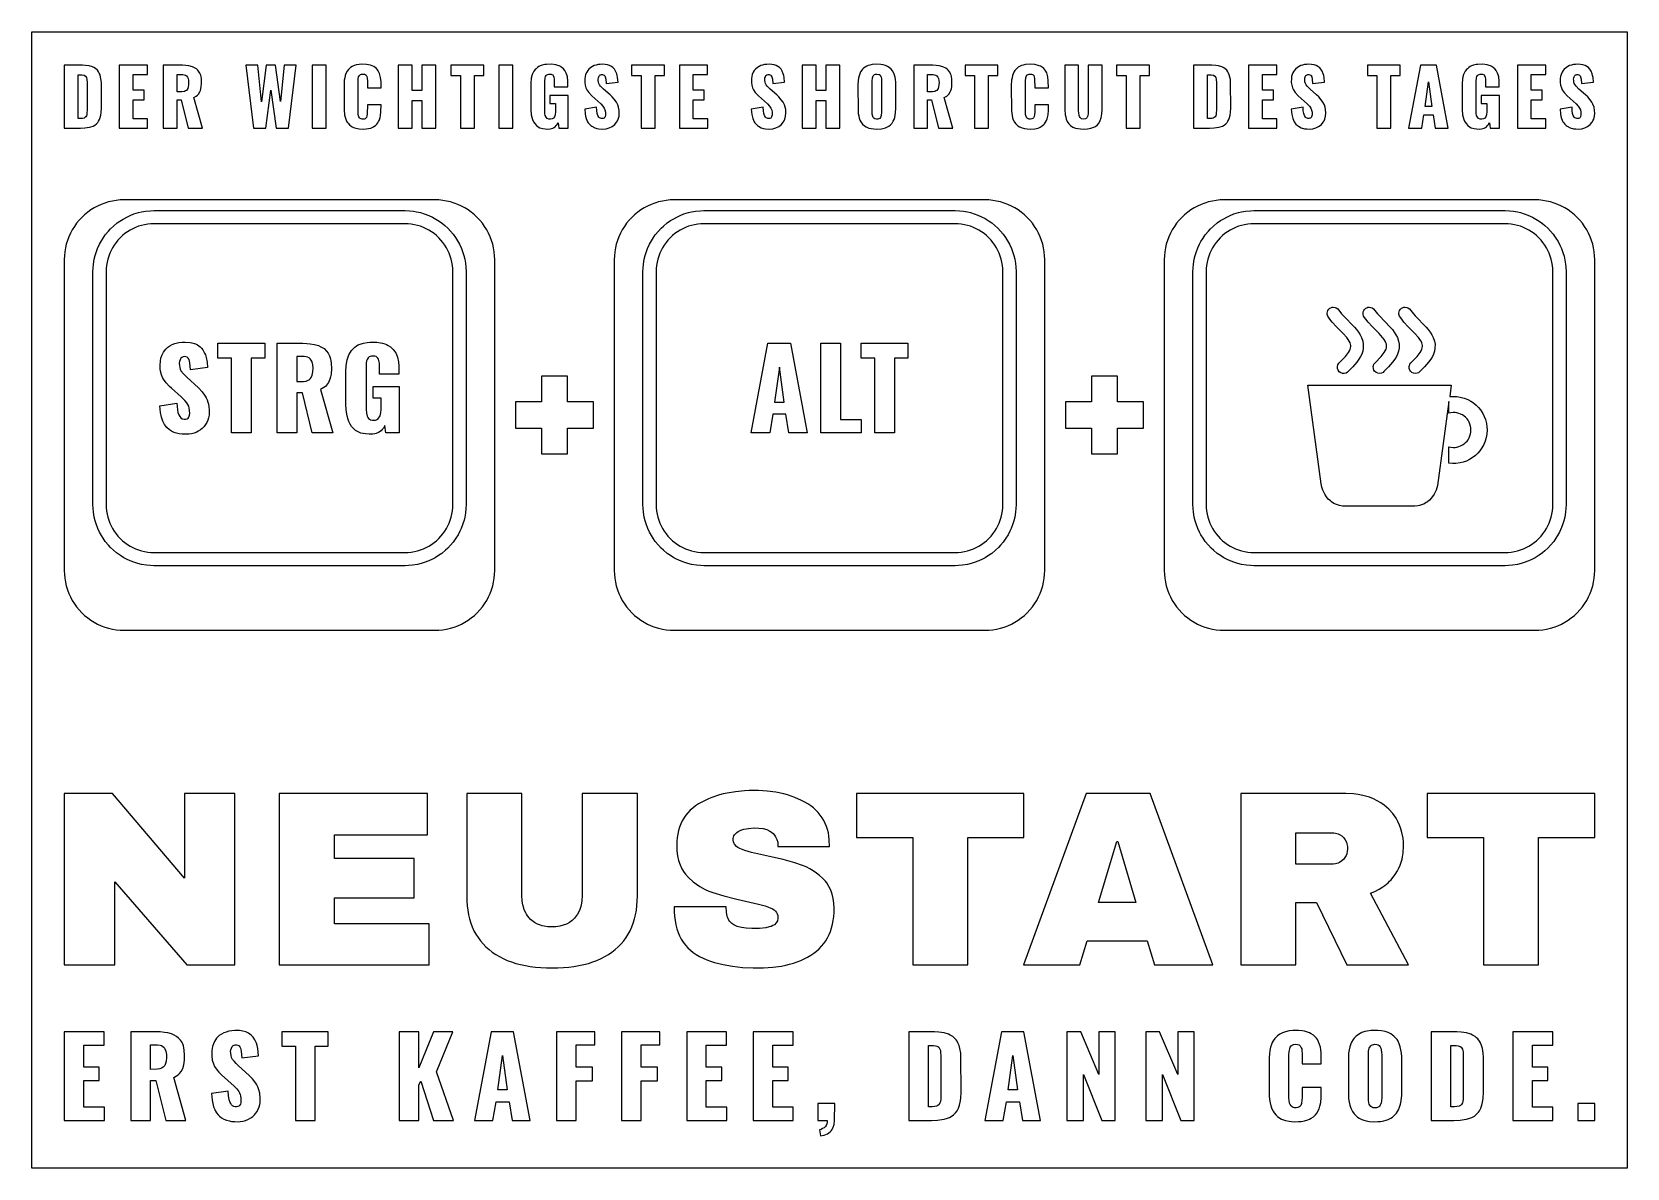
# Model space of a CAD drawing. Header units: millimetres. Extents: x 0 to 272, y 0 to 194.
import ezdxf

# ---------------------------------------------------------------- set-up
doc = ezdxf.new("R2010")
doc.units = ezdxf.units.MM

msp = doc.modelspace()

# ---------------------------------------------------------------- linework, layer by layer
at = {"layer": 'ENTGITTERRAHMEN'}
msp.add_lwpolyline([(0.5, 193.548), (271.5, 193.548), (271.5, 0.5), (0.5, 0.5)], close=True, dxfattribs=at)
at = {"layer": 'MOTIV'}
for points in [[(10.896, 177.555), (11.206, 177.726), (11.475, 177.935), (11.702, 178.18), (11.829, 178.365), (11.986, 178.672), (12.108, 179.018), (12.2, 179.404), (12.263, 179.832), (12.303, 180.634), (12.297, 184.85), (12.263, 185.312), (12.172, 185.865), (12.07, 186.233), (11.939, 186.56), (11.829, 186.757), (11.629, 187.022), (11.297, 187.319), (10.998, 187.5), (10.775, 187.6), (10.253, 187.757), (9.63, 187.857), (9.097, 187.895), (6, 187.902), (6, 177.198), (8.735, 177.198), (9.478, 177.227), (10.265, 177.346), (10.537, 177.418)], [(19.558, 183.634), (17.695, 183.634), (17.695, 186.29), (20.14, 186.29), (20.14, 187.902), (15.33, 187.902), (15.33, 177.198), (20.166, 177.198), (20.166, 178.797), (17.695, 178.797), (17.695, 181.995), (19.558, 181.995)], [(29.483, 177.198), (28.016, 182.378), (28.424, 182.617), (28.646, 182.801), (28.787, 182.953), (29.039, 183.354), (29.143, 183.615), (29.218, 183.898), (29.28, 184.285), (29.315, 184.709), (29.304, 185.532), (29.243, 185.944), (29.179, 186.192), (29.051, 186.525), (28.942, 186.722), (28.676, 187.058), (28.438, 187.269), (28.261, 187.391), (27.757, 187.628), (27.169, 187.781), (26.645, 187.858), (26.073, 187.897), (22.822, 187.902), (22.822, 177.198), (25.188, 177.198), (25.188, 181.995), (25.862, 181.995), (27.038, 177.198)], [(42.737, 181.704), (41.891, 187.889), (40.319, 187.889), (39.513, 181.665), (38.878, 187.902), (36.87, 187.902), (38.165, 177.198), (40.253, 177.198), (41.112, 183.66), (42.023, 177.198), (44.085, 177.198), (45.367, 187.902), (43.384, 187.902)], [(50.481, 187.902), (48.115, 187.902), (48.115, 177.198), (50.481, 177.198)], [(59.1, 177.869), (59.295, 178.117), (59.405, 178.298), (59.54, 178.592), (59.672, 179.02), (59.743, 179.36), (59.805, 179.968), (59.81, 181.149), (57.498, 181.149), (57.481, 179.624), (57.426, 179.241), (57.322, 178.997), (57.236, 178.883), (57.12, 178.797), (56.969, 178.742), (56.783, 178.719), (56.592, 178.726), (56.429, 178.763), (56.293, 178.828), (56.161, 178.95), (56.061, 179.104), (55.991, 179.29), (55.937, 179.592), (55.913, 179.925), (55.913, 185.155), (55.946, 185.603), (56.008, 185.888), (56.092, 186.063), (56.209, 186.212), (56.335, 186.301), (56.492, 186.357), (56.731, 186.382), (56.976, 186.358), (57.131, 186.303), (57.273, 186.191), (57.4, 185.974), (57.469, 185.667), (57.497, 185.191), (57.498, 184.03), (59.81, 184.03), (59.809, 185.084), (59.741, 185.814), (59.571, 186.466), (59.343, 186.942), (59.223, 187.111), (59.015, 187.34), (58.588, 187.658), (58.278, 187.807), (58.045, 187.886), (57.368, 188.016), (56.56, 188.045), (56.078, 188.012), (55.643, 187.938), (55.254, 187.825), (54.912, 187.672), (54.615, 187.479), (54.279, 187.171), (54.072, 186.901), (53.855, 186.488), (53.734, 186.141), (53.64, 185.765), (53.574, 185.361), (53.534, 184.928), (53.526, 180.304), (53.615, 179.462), (53.7, 179.08), (53.811, 178.725), (53.955, 178.398), (54.072, 178.199), (54.206, 178.014), (54.439, 177.764), (54.71, 177.547), (54.912, 177.421), (55.135, 177.313), (55.508, 177.184), (56.078, 177.076), (56.9, 177.042), (57.664, 177.116), (58.056, 177.212), (58.4, 177.345), (58.601, 177.456), (58.869, 177.648)], [(69.127, 187.902), (66.761, 187.902), (66.761, 183.568), (65.096, 183.568), (65.096, 187.902), (62.731, 187.902), (62.731, 177.198), (65.096, 177.198), (65.096, 181.876), (66.761, 181.876), (66.761, 177.198), (69.127, 177.198)], [(71.69, 186.145), (73.303, 186.145), (73.303, 177.198), (75.681, 177.198), (75.681, 186.145), (77.28, 186.145), (77.28, 187.902), (71.69, 187.902)], [(82.183, 187.902), (79.818, 187.902), (79.818, 177.198), (82.183, 177.198)], [(89.581, 177.62), (89.75, 177.839), (89.887, 178.084), (90.019, 177.198), (91.579, 177.198), (91.579, 182.748), (88.486, 182.748), (88.486, 181.361), (89.451, 181.361), (89.449, 180.004), (89.383, 179.477), (89.263, 179.144), (89.094, 178.916), (88.893, 178.783), (88.628, 178.722), (88.292, 178.742), (88.036, 178.859), (87.856, 179.062), (87.724, 179.368), (87.664, 179.686), (87.641, 180.028), (87.642, 185.128), (87.703, 185.754), (87.765, 185.948), (87.881, 186.148), (87.988, 186.256), (88.13, 186.331), (88.305, 186.373), (88.512, 186.382), (88.698, 186.36), (88.851, 186.309), (88.971, 186.229), (89.061, 186.122), (89.181, 185.854), (89.234, 185.521), (89.253, 184.228), (91.565, 184.228), (91.56, 185.179), (91.471, 185.91), (91.386, 186.243), (91.275, 186.554), (91.017, 187.016), (90.815, 187.255), (90.577, 187.467), (90.303, 187.651), (90.099, 187.756), (89.873, 187.845), (89.496, 187.948), (88.763, 188.039), (87.936, 188.027), (87.63, 187.989), (87.21, 187.899), (86.837, 187.766), (86.614, 187.654), (86.412, 187.525), (86.141, 187.3), (85.981, 187.132), (85.774, 186.85), (85.605, 186.533), (85.513, 186.303), (85.343, 185.67), (85.236, 184.807), (85.235, 180.282), (85.334, 179.436), (85.421, 179.049), (85.534, 178.686), (85.734, 178.252), (85.924, 177.968), (86.23, 177.642), (86.499, 177.438), (86.81, 177.276), (87.291, 177.125), (87.702, 177.061), (88.156, 177.04), (88.533, 177.064), (88.784, 177.114), (89.008, 177.191), (89.206, 177.296), (89.379, 177.425)], [(99.84, 178.197), (99.991, 178.456), (100.112, 178.73), (100.243, 179.215), (100.287, 179.735), (100.265, 180.195), (100.167, 180.756), (100.041, 181.139), (99.805, 181.599), (99.432, 182.117), (99.095, 182.502), (98.721, 182.861), (97.608, 183.843), (97.12, 184.35), (96.951, 184.567), (96.823, 184.809), (96.758, 185.014), (96.712, 185.318), (96.707, 185.524), (96.734, 185.722), (96.8, 185.92), (96.905, 186.113), (97.021, 186.226), (97.127, 186.281), (97.25, 186.311), (97.424, 186.312), (97.572, 186.281), (97.72, 186.198), (97.81, 186.097), (97.896, 185.931), (97.988, 185.532), (98.041, 184.757), (100.076, 185.008), (100.002, 185.784), (99.932, 186.154), (99.847, 186.444), (99.667, 186.862), (99.466, 187.19), (99.202, 187.475), (98.945, 187.67), (98.644, 187.834), (98.291, 187.953), (97.883, 188.024), (97.42, 188.048), (97.035, 188.033), (96.674, 187.989), (96.337, 187.915), (96.024, 187.812), (95.734, 187.68), (95.468, 187.518), (95.115, 187.221), (94.917, 186.989), (94.753, 186.731), (94.568, 186.295), (94.486, 185.971), (94.436, 185.622), (94.428, 184.977), (94.496, 184.476), (94.632, 184.026), (94.779, 183.722), (95.09, 183.265), (95.609, 182.685), (97.144, 181.322), (97.498, 180.929), (97.728, 180.599), (97.858, 180.305), (97.947, 179.89), (97.952, 179.46), (97.865, 179.124), (97.789, 178.992), (97.705, 178.919), (97.557, 178.857), (97.418, 178.838), (97.246, 178.845), (97.097, 178.883), (96.931, 178.973), (96.815, 179.08), (96.646, 179.358), (96.538, 179.691), (96.458, 180.199), (96.428, 180.74), (94.407, 180.436), (94.474, 179.643), (94.551, 179.221), (94.657, 178.84), (94.895, 178.294), (95.013, 178.105), (95.216, 177.851), (95.449, 177.632), (95.622, 177.506), (96.111, 177.26), (96.446, 177.156), (96.81, 177.085), (97.486, 177.04), (98.07, 177.085), (98.595, 177.222), (99.061, 177.449), (99.308, 177.621), (99.529, 177.818)], [(102.375, 186.145), (103.987, 186.145), (103.987, 177.198), (106.366, 177.198), (106.366, 186.145), (107.965, 186.145), (107.965, 187.902), (102.375, 187.902)], [(114.718, 183.634), (112.854, 183.634), (112.854, 186.29), (115.299, 186.29), (115.299, 187.902), (110.489, 187.902), (110.489, 177.198), (115.326, 177.198), (115.326, 178.797), (112.854, 178.797), (112.854, 181.995), (114.718, 181.995)], [(128.146, 178.197), (128.297, 178.456), (128.418, 178.73), (128.549, 179.215), (128.593, 179.735), (128.554, 180.341), (128.473, 180.756), (128.347, 181.139), (128.111, 181.599), (127.817, 182.016), (127.401, 182.502), (127.027, 182.861), (125.914, 183.843), (125.426, 184.35), (125.257, 184.567), (125.129, 184.809), (125.064, 185.014), (125.018, 185.318), (125.013, 185.524), (125.04, 185.722), (125.106, 185.92), (125.211, 186.113), (125.327, 186.226), (125.433, 186.281), (125.556, 186.311), (125.73, 186.312), (125.878, 186.281), (126.026, 186.198), (126.116, 186.097), (126.202, 185.931), (126.294, 185.532), (126.347, 184.757), (128.382, 185.008), (128.308, 185.784), (128.238, 186.154), (128.153, 186.444), (127.973, 186.862), (127.772, 187.19), (127.508, 187.475), (127.25, 187.67), (126.95, 187.834), (126.597, 187.953), (126.189, 188.024), (125.726, 188.048), (125.341, 188.033), (124.98, 187.989), (124.643, 187.915), (124.33, 187.812), (124.04, 187.68), (123.774, 187.518), (123.421, 187.221), (123.223, 186.989), (123.059, 186.731), (122.874, 186.295), (122.792, 185.971), (122.742, 185.622), (122.734, 184.977), (122.802, 184.476), (122.938, 184.026), (123.085, 183.722), (123.396, 183.265), (123.914, 182.685), (125.45, 181.322), (125.804, 180.929), (126.034, 180.599), (126.188, 180.226), (126.253, 179.89), (126.258, 179.46), (126.17, 179.124), (126.095, 178.992), (126.011, 178.919), (125.863, 178.857), (125.724, 178.838), (125.552, 178.845), (125.403, 178.883), (125.237, 178.973), (125.12, 179.08), (124.952, 179.358), (124.844, 179.691), (124.772, 180.119), (124.734, 180.74), (122.713, 180.436), (122.744, 179.946), (122.802, 179.498), (122.963, 178.84), (123.201, 178.294), (123.319, 178.105), (123.522, 177.851), (123.755, 177.632), (123.928, 177.506), (124.417, 177.26), (124.752, 177.156), (125.116, 177.085), (125.792, 177.04), (126.376, 177.085), (126.901, 177.222), (127.366, 177.449), (127.614, 177.621), (127.835, 177.818)], [(135.399, 187.902), (135.399, 183.568), (133.734, 183.568), (133.734, 187.902), (131.368, 187.902), (131.368, 177.198), (133.734, 177.198), (133.734, 181.876), (135.399, 181.876), (135.399, 177.198), (137.764, 177.198), (137.764, 187.902)], [(146.496, 177.893), (146.64, 178.067), (146.826, 178.355), (146.975, 178.678), (147.091, 179.032), (147.18, 179.414), (147.24, 179.823), (147.279, 180.568), (147.265, 185.006), (147.223, 185.436), (147.153, 185.836), (147.055, 186.206), (146.929, 186.545), (146.706, 186.946), (146.496, 187.208), (146.158, 187.505), (145.86, 187.689), (145.518, 187.835), (145.13, 187.943), (144.694, 188.014), (144.041, 188.048), (143.246, 187.994), (142.831, 187.912), (142.579, 187.835), (142.349, 187.742), (142.04, 187.57), (141.77, 187.364), (141.611, 187.208), (141.467, 187.037), (141.282, 186.753), (141.134, 186.435), (141.018, 186.086), (140.929, 185.706), (140.869, 185.296), (140.83, 184.546), (140.844, 180.112), (140.886, 179.684), (140.956, 179.283), (141.053, 178.911), (141.179, 178.567), (141.34, 178.255), (141.611, 177.893), (141.946, 177.591), (142.241, 177.404), (142.703, 177.214), (143.103, 177.117), (143.549, 177.059), (144.041, 177.04), (144.845, 177.094), (145.264, 177.178), (145.518, 177.255), (145.752, 177.35), (146.063, 177.525), (146.335, 177.734)], [(156.965, 177.198), (155.498, 182.378), (155.907, 182.617), (156.129, 182.801), (156.269, 182.953), (156.522, 183.354), (156.626, 183.615), (156.701, 183.898), (156.763, 184.285), (156.798, 184.709), (156.786, 185.532), (156.725, 185.944), (156.662, 186.192), (156.581, 186.419), (156.425, 186.722), (156.158, 187.058), (156.003, 187.203), (155.744, 187.391), (155.24, 187.628), (154.652, 187.781), (154.127, 187.858), (153.556, 187.897), (150.305, 187.902), (150.305, 177.198), (152.67, 177.198), (152.67, 181.995), (153.344, 181.995), (154.52, 177.198)], [(159.027, 186.145), (160.639, 186.145), (160.639, 177.198), (163.018, 177.198), (163.018, 186.145), (164.617, 186.145), (164.617, 187.902), (159.027, 187.902)], [(172.539, 177.948), (172.722, 178.206), (172.868, 178.491), (172.981, 178.802), (173.13, 179.478), (173.18, 180.224), (173.18, 181.149), (170.867, 181.149), (170.866, 179.936), (170.843, 179.536), (170.784, 179.202), (170.651, 178.937), (170.521, 178.816), (170.379, 178.753), (170.152, 178.719), (169.918, 178.732), (169.762, 178.776), (169.605, 178.872), (169.486, 179.008), (169.398, 179.175), (169.318, 179.502), (169.283, 179.925), (169.282, 185.155), (169.343, 185.772), (169.407, 185.961), (169.504, 186.126), (169.607, 186.237), (169.74, 186.318), (169.905, 186.366), (170.101, 186.382), (170.301, 186.367), (170.465, 186.32), (170.593, 186.242), (170.685, 186.134), (170.794, 185.904), (170.847, 185.583), (170.867, 184.03), (173.18, 184.03), (173.174, 185.211), (173.089, 185.928), (172.902, 186.567), (172.765, 186.853), (172.593, 187.111), (172.384, 187.34), (172.14, 187.54), (171.859, 187.711), (171.647, 187.807), (171.289, 187.92), (170.884, 187.998), (170.101, 188.048), (169.297, 187.992), (168.877, 187.905), (168.623, 187.825), (168.39, 187.727), (168.079, 187.547), (167.808, 187.333), (167.648, 187.171), (167.506, 186.994), (167.324, 186.702), (167.103, 186.141), (167.01, 185.765), (166.943, 185.361), (166.889, 184.466), (166.903, 180.156), (167.01, 179.332), (167.103, 178.959), (167.224, 178.612), (167.441, 178.199), (167.648, 177.927), (167.984, 177.616), (168.281, 177.421), (168.748, 177.223), (169.152, 177.121), (169.603, 177.06), (170.101, 177.04), (170.891, 177.093), (171.426, 177.212), (171.769, 177.345), (171.971, 177.456), (172.397, 177.792)], [(181.998, 178.51), (182.149, 178.966), (182.272, 179.617), (182.323, 180.356), (182.324, 187.902), (179.972, 187.902), (179.972, 180.158), (179.953, 179.734), (179.877, 179.277), (179.796, 179.086), (179.708, 178.956), (179.592, 178.852), (179.483, 178.797), (179.153, 178.744), (178.831, 178.797), (178.69, 178.875), (178.579, 178.987), (178.474, 179.159), (178.414, 179.319), (178.337, 179.781), (178.32, 180.158), (178.32, 187.902), (175.981, 187.902), (175.983, 180.356), (176.051, 179.479), (176.123, 179.089), (176.22, 178.731), (176.397, 178.304), (176.64, 177.938), (176.952, 177.632), (177.332, 177.387), (177.794, 177.206), (178.198, 177.114), (178.651, 177.058), (179.326, 177.042), (179.811, 177.073), (180.38, 177.171), (180.749, 177.288), (181.165, 177.502), (181.508, 177.778), (181.786, 178.114)], [(184.769, 186.145), (186.381, 186.145), (186.381, 177.198), (188.76, 177.198), (188.76, 186.145), (190.359, 186.145), (190.359, 187.902), (184.769, 187.902)], [(202.748, 177.555), (203.058, 177.726), (203.327, 177.935), (203.553, 178.18), (203.681, 178.365), (203.838, 178.672), (203.959, 179.018), (204.051, 179.404), (204.115, 179.832), (204.155, 180.634), (204.149, 184.85), (204.097, 185.457), (204.024, 185.865), (203.922, 186.233), (203.79, 186.56), (203.681, 186.757), (203.481, 187.022), (203.149, 187.319), (202.85, 187.5), (202.626, 187.6), (202.105, 187.757), (201.647, 187.838), (200.948, 187.895), (197.852, 187.902), (197.852, 177.198), (200.587, 177.198), (201.33, 177.227), (202.117, 177.346), (202.388, 177.418)], [(209.547, 186.29), (211.991, 186.29), (211.991, 187.902), (207.181, 187.902), (207.181, 177.198), (212.018, 177.198), (212.018, 178.797), (209.547, 178.797), (209.547, 181.995), (211.41, 181.995), (211.41, 183.634), (209.547, 183.634)], [(219.869, 178.197), (220.02, 178.456), (220.141, 178.73), (220.273, 179.215), (220.317, 179.735), (220.277, 180.341), (220.196, 180.756), (220.071, 181.139), (219.834, 181.599), (219.541, 182.016), (219.124, 182.502), (218.751, 182.861), (217.638, 183.843), (217.15, 184.35), (216.98, 184.567), (216.853, 184.809), (216.772, 185.087), (216.741, 185.318), (216.736, 185.524), (216.763, 185.722), (216.829, 185.92), (216.934, 186.113), (217.019, 186.202), (217.157, 186.281), (217.279, 186.311), (217.453, 186.312), (217.601, 186.281), (217.749, 186.198), (217.839, 186.097), (217.925, 185.931), (218.017, 185.532), (218.07, 184.757), (220.105, 185.008), (220.031, 185.784), (219.961, 186.154), (219.876, 186.444), (219.697, 186.862), (219.495, 187.19), (219.289, 187.421), (218.974, 187.67), (218.674, 187.834), (218.321, 187.953), (217.912, 188.024), (217.449, 188.048), (217.064, 188.033), (216.704, 187.989), (216.367, 187.915), (216.053, 187.812), (215.763, 187.68), (215.498, 187.518), (215.144, 187.221), (214.861, 186.863), (214.713, 186.592), (214.597, 186.295), (214.515, 185.971), (214.466, 185.622), (214.458, 184.977), (214.526, 184.476), (214.662, 184.026), (214.808, 183.722), (215.119, 183.265), (215.638, 182.685), (217.173, 181.322), (217.527, 180.929), (217.758, 180.599), (217.912, 180.226), (217.976, 179.89), (217.982, 179.46), (217.894, 179.124), (217.819, 178.992), (217.735, 178.919), (217.628, 178.869), (217.448, 178.838), (217.276, 178.845), (217.127, 178.883), (216.961, 178.973), (216.844, 179.08), (216.676, 179.358), (216.568, 179.691), (216.496, 180.119), (216.458, 180.74), (214.436, 180.436), (214.467, 179.946), (214.526, 179.498), (214.686, 178.84), (214.924, 178.294), (215.043, 178.105), (215.245, 177.851), (215.479, 177.632), (215.651, 177.506), (216.141, 177.26), (216.715, 177.105), (217.1, 177.056), (217.515, 177.04), (218.099, 177.085), (218.624, 177.222), (219.09, 177.449), (219.337, 177.621), (219.558, 177.818)], [(227.373, 186.145), (228.986, 186.145), (228.986, 177.198), (231.364, 177.198), (231.364, 186.145), (232.963, 186.145), (232.963, 187.902), (227.373, 187.902)], [(241.09, 177.198), (239.095, 187.902), (236.399, 187.902), (234.377, 177.198), (236.61, 177.198), (236.98, 179.458), (238.553, 179.458), (238.91, 177.198)], [(247.801, 177.62), (247.97, 177.839), (248.107, 178.084), (248.239, 177.198), (249.799, 177.198), (249.799, 182.748), (246.706, 182.748), (246.706, 181.361), (247.671, 181.361), (247.67, 180.004), (247.603, 179.477), (247.483, 179.144), (247.314, 178.916), (247.113, 178.783), (246.848, 178.722), (246.512, 178.742), (246.256, 178.859), (246.076, 179.062), (245.944, 179.368), (245.884, 179.686), (245.861, 180.028), (245.862, 185.128), (245.923, 185.754), (245.985, 185.948), (246.101, 186.148), (246.208, 186.256), (246.35, 186.331), (246.526, 186.373), (246.732, 186.382), (246.918, 186.36), (247.071, 186.309), (247.191, 186.229), (247.281, 186.122), (247.401, 185.854), (247.454, 185.521), (247.473, 184.228), (249.786, 184.228), (249.78, 185.179), (249.691, 185.91), (249.606, 186.243), (249.495, 186.554), (249.237, 187.016), (249.035, 187.255), (248.797, 187.467), (248.524, 187.651), (248.319, 187.756), (248.093, 187.845), (247.716, 187.948), (246.983, 188.039), (246.156, 188.027), (245.85, 187.989), (245.43, 187.899), (245.057, 187.766), (244.834, 187.654), (244.632, 187.525), (244.361, 187.3), (244.201, 187.132), (243.994, 186.85), (243.877, 186.643), (243.733, 186.303), (243.622, 185.932), (243.537, 185.534), (243.456, 184.807), (243.455, 180.282), (243.554, 179.436), (243.641, 179.049), (243.754, 178.686), (243.898, 178.355), (244.144, 177.968), (244.45, 177.642), (244.719, 177.438), (245.03, 177.276), (245.511, 177.125), (245.922, 177.061), (246.376, 177.04), (246.753, 177.064), (247.004, 177.114), (247.228, 177.191), (247.426, 177.296), (247.599, 177.425)], [(255.23, 186.29), (257.675, 186.29), (257.675, 187.902), (252.865, 187.902), (252.865, 177.198), (257.701, 177.198), (257.701, 178.797), (255.23, 178.797), (255.23, 181.995), (257.093, 181.995), (257.093, 183.634), (255.23, 183.634)], [(265.552, 178.197), (265.704, 178.456), (265.825, 178.73), (265.956, 179.215), (266, 179.735), (265.978, 180.195), (265.879, 180.756), (265.702, 181.26), (265.518, 181.599), (265.224, 182.016), (264.807, 182.502), (264.434, 182.861), (263.321, 183.843), (262.833, 184.35), (262.664, 184.567), (262.536, 184.809), (262.455, 185.087), (262.425, 185.318), (262.42, 185.524), (262.447, 185.722), (262.513, 185.92), (262.618, 186.113), (262.734, 186.226), (262.84, 186.281), (262.962, 186.311), (263.137, 186.312), (263.285, 186.281), (263.433, 186.198), (263.523, 186.097), (263.609, 185.931), (263.7, 185.532), (263.753, 184.757), (265.789, 185.008), (265.715, 185.784), (265.644, 186.154), (265.56, 186.444), (265.38, 186.862), (265.179, 187.19), (264.915, 187.475), (264.657, 187.67), (264.357, 187.834), (264.004, 187.953), (263.596, 188.024), (263.132, 188.048), (262.748, 188.033), (262.387, 187.989), (262.05, 187.915), (261.736, 187.812), (261.447, 187.68), (261.181, 187.518), (260.828, 187.221), (260.63, 186.989), (260.466, 186.731), (260.281, 186.295), (260.198, 185.971), (260.149, 185.622), (260.141, 184.977), (260.209, 184.476), (260.345, 184.026), (260.492, 183.722), (260.802, 183.265), (261.321, 182.685), (262.856, 181.322), (263.211, 180.929), (263.441, 180.599), (263.571, 180.305), (263.66, 179.89), (263.665, 179.46), (263.577, 179.124), (263.502, 178.992), (263.418, 178.919), (263.27, 178.857), (263.131, 178.838), (262.959, 178.845), (262.81, 178.883), (262.644, 178.973), (262.527, 179.08), (262.359, 179.358), (262.251, 179.691), (262.171, 180.199), (262.141, 180.74), (260.119, 180.436), (260.187, 179.643), (260.264, 179.221), (260.369, 178.84), (260.608, 178.294), (260.726, 178.105), (260.929, 177.851), (261.162, 177.632), (261.334, 177.506), (261.824, 177.26), (262.398, 177.105), (262.783, 177.056), (263.198, 177.04), (263.783, 177.085), (264.308, 177.222), (264.773, 177.449), (265.021, 177.621), (265.242, 177.818)], [(9.842, 185.464), (9.872, 184.929), (9.872, 180.264), (9.853, 179.772), (9.812, 179.471), (9.764, 179.303), (9.662, 179.129), (9.515, 178.995), (9.354, 178.918), (9.084, 178.857), (8.365, 178.837), (8.365, 186.25), (9.001, 186.24), (9.373, 186.169), (9.611, 186.03), (9.761, 185.813)], [(26.914, 185.877), (27.027, 185.621), (27.098, 185.315), (27.129, 184.959), (27.116, 184.541), (27.061, 184.201), (26.962, 183.913), (26.864, 183.753), (26.74, 183.618), (26.587, 183.51), (26.401, 183.43), (25.987, 183.36), (25.188, 183.356), (25.188, 186.316), (26.138, 186.309), (26.382, 186.268), (26.586, 186.191), (26.752, 186.08)], [(143.249, 185.172), (143.309, 185.768), (143.354, 185.919), (143.437, 186.084), (143.551, 186.223), (143.67, 186.306), (143.818, 186.359), (144.041, 186.382), (144.362, 186.336), (144.469, 186.288), (144.583, 186.197), (144.691, 186.053), (144.755, 185.919), (144.834, 185.563), (144.86, 185.127), (144.86, 179.93), (144.799, 179.338), (144.74, 179.149), (144.651, 178.987), (144.53, 178.854), (144.399, 178.778), (144.236, 178.733), (143.989, 178.719), (143.685, 178.778), (143.506, 178.903), (143.421, 179.017), (143.343, 179.184), (143.272, 179.546), (143.248, 179.973)], [(154.396, 185.877), (154.509, 185.621), (154.581, 185.315), (154.612, 184.959), (154.599, 184.541), (154.544, 184.201), (154.445, 183.913), (154.347, 183.753), (154.222, 183.618), (154.07, 183.51), (153.884, 183.43), (153.47, 183.36), (152.67, 183.356), (152.67, 186.316), (153.621, 186.309), (153.864, 186.268), (154.069, 186.191), (154.235, 186.08)], [(201.693, 185.464), (201.724, 184.929), (201.724, 180.264), (201.704, 179.772), (201.664, 179.471), (201.615, 179.303), (201.514, 179.129), (201.367, 178.995), (201.206, 178.918), (200.935, 178.857), (200.217, 178.837), (200.217, 186.25), (200.852, 186.24), (201.225, 186.169), (201.463, 186.03), (201.612, 185.813)], [(237.192, 180.872), (237.76, 185.048), (238.328, 180.872)], [(8.099, 161.037), (7.712, 160.497), (7.361, 159.933), (7.047, 159.346), (6.773, 158.741), (6.539, 158.119), (6.346, 157.483), (6.195, 156.836), (6.087, 156.18), (6.022, 155.519), (6, 154.854), (6, 102.042), (6.022, 101.378), (6.087, 100.716), (6.195, 100.061), (6.346, 99.413), (6.539, 98.777), (6.773, 98.155), (7.047, 97.55), (7.361, 96.964), (7.712, 96.399), (8.099, 95.859), (8.52, 95.345), (8.975, 94.86), (9.46, 94.406), (9.974, 93.984), (10.514, 93.597), (11.078, 93.246), (11.664, 92.933), (12.27, 92.659), (12.892, 92.425), (13.528, 92.232), (14.175, 92.081), (14.831, 91.973), (15.492, 91.907), (16.156, 91.886), (68.969, 91.886), (69.633, 91.907), (70.294, 91.973), (70.95, 92.081), (71.597, 92.232), (72.233, 92.425), (72.855, 92.659), (73.461, 92.933), (74.047, 93.246), (74.611, 93.597), (75.151, 93.984), (75.665, 94.406), (76.15, 94.86), (76.605, 95.345), (77.026, 95.859), (77.413, 96.399), (77.764, 96.964), (78.078, 97.55), (78.352, 98.155), (78.586, 98.777), (78.779, 99.413), (78.93, 100.061), (79.038, 100.716), (79.103, 101.378), (79.125, 102.042), (79.125, 154.854), (79.103, 155.519), (79.038, 156.18), (78.93, 156.836), (78.779, 157.483), (78.586, 158.119), (78.352, 158.741), (78.078, 159.346), (77.764, 159.933), (77.413, 160.497), (77.026, 161.037), (76.605, 161.551), (76.15, 162.036), (75.665, 162.49), (75.151, 162.912), (74.611, 163.299), (74.047, 163.65), (73.461, 163.963), (72.855, 164.238), (72.233, 164.472), (71.597, 164.665), (70.95, 164.816), (70.294, 164.924), (69.633, 164.989), (68.969, 165.011), (16.156, 165.011), (15.492, 164.989), (14.831, 164.924), (14.175, 164.816), (13.528, 164.665), (12.892, 164.472), (12.27, 164.238), (11.664, 163.963), (11.078, 163.65), (10.514, 163.299), (9.974, 162.912), (9.46, 162.49), (8.975, 162.036), (8.52, 161.551)], [(70.665, 160.659), (71.163, 160.199), (71.63, 159.708), (72.064, 159.187), (72.463, 158.639), (72.825, 158.066), (73.148, 157.47), (73.488, 156.72), (73.723, 156.084), (73.877, 155.575), (74.036, 154.916), (74.151, 154.248), (74.222, 153.574), (74.25, 152.823), (74.25, 113.214), (74.231, 112.609), (74.151, 111.789), (74.036, 111.121), (73.915, 110.604), (73.723, 109.954), (73.432, 109.182), (73.213, 108.698), (72.898, 108.098), (72.544, 107.52), (72.064, 106.85), (71.63, 106.329), (71.163, 105.838), (70.775, 105.474), (70.138, 104.952), (69.585, 104.561), (69.006, 104.207), (68.537, 103.956), (67.922, 103.672), (67.151, 103.382), (66.642, 103.228), (65.983, 103.069), (65.17, 102.935), (64.495, 102.873), (63.891, 102.854), (21.234, 102.854), (20.63, 102.873), (19.955, 102.935), (19.142, 103.069), (18.483, 103.228), (17.974, 103.382), (17.203, 103.672), (16.588, 103.956), (16.119, 104.207), (15.54, 104.561), (14.871, 105.041), (14.35, 105.474), (13.858, 105.941), (13.495, 106.329), (12.972, 106.966), (12.581, 107.52), (12.3, 107.971), (11.977, 108.567), (11.693, 109.182), (11.402, 109.954), (11.248, 110.462), (11.089, 111.121), (10.955, 111.934), (10.894, 112.609), (10.875, 113.214), (10.875, 152.823), (10.894, 153.428), (10.955, 154.103), (11.089, 154.916), (11.248, 155.575), (11.402, 156.084), (11.637, 156.72), (11.977, 157.47), (12.3, 158.066), (12.581, 158.517), (12.972, 159.071), (13.495, 159.708), (13.858, 160.096), (14.35, 160.563), (14.987, 161.085), (15.419, 161.395), (15.992, 161.757), (16.719, 162.146), (17.203, 162.365), (17.836, 162.608), (18.624, 162.847), (19.142, 162.968), (19.81, 163.083), (20.63, 163.164), (21.234, 163.183), (63.891, 163.183), (64.641, 163.154), (65.315, 163.083), (65.84, 162.997), (66.501, 162.847), (67.151, 162.655), (67.922, 162.365), (68.537, 162.081), (69.133, 161.757), (69.706, 161.395), (70.254, 160.996)], [(101.536, 161.037), (101.149, 160.497), (100.798, 159.933), (100.485, 159.346), (100.211, 158.741), (99.976, 158.119), (99.784, 157.483), (99.633, 156.836), (99.524, 156.18), (99.459, 155.519), (99.438, 154.854), (99.438, 102.042), (99.459, 101.378), (99.524, 100.716), (99.633, 100.061), (99.784, 99.413), (99.976, 98.777), (100.211, 98.155), (100.485, 97.55), (100.798, 96.964), (101.149, 96.399), (101.536, 95.859), (101.958, 95.345), (102.412, 94.86), (102.897, 94.406), (103.411, 93.984), (103.951, 93.597), (104.516, 93.246), (105.102, 92.933), (105.707, 92.659), (106.329, 92.425), (106.965, 92.232), (107.612, 92.081), (108.268, 91.973), (108.929, 91.907), (109.594, 91.886), (162.406, 91.886), (163.071, 91.907), (163.732, 91.973), (164.388, 92.081), (165.035, 92.232), (165.671, 92.425), (166.293, 92.659), (166.898, 92.933), (167.484, 93.246), (168.049, 93.597), (168.589, 93.984), (169.103, 94.406), (169.588, 94.86), (170.042, 95.345), (170.464, 95.859), (170.851, 96.399), (171.202, 96.964), (171.515, 97.55), (171.789, 98.155), (172.024, 98.777), (172.216, 99.413), (172.367, 100.061), (172.476, 100.716), (172.541, 101.378), (172.562, 102.042), (172.562, 154.854), (172.541, 155.519), (172.476, 156.18), (172.367, 156.836), (172.216, 157.483), (172.024, 158.119), (171.789, 158.741), (171.515, 159.346), (171.202, 159.933), (170.851, 160.497), (170.464, 161.037), (170.042, 161.551), (169.588, 162.036), (169.103, 162.49), (168.589, 162.912), (168.049, 163.299), (167.484, 163.65), (166.898, 163.963), (166.293, 164.238), (165.671, 164.472), (165.035, 164.665), (164.388, 164.816), (163.732, 164.924), (163.071, 164.989), (162.406, 165.011), (109.594, 165.011), (108.929, 164.989), (108.268, 164.924), (107.612, 164.816), (106.965, 164.665), (106.329, 164.472), (105.707, 164.238), (105.102, 163.963), (104.516, 163.65), (103.951, 163.299), (103.411, 162.912), (102.897, 162.49), (102.412, 162.036), (101.958, 161.551)], [(164.103, 160.659), (164.601, 160.199), (165.068, 159.708), (165.501, 159.187), (165.9, 158.639), (166.262, 158.066), (166.586, 157.47), (166.926, 156.72), (167.16, 156.084), (167.314, 155.575), (167.473, 154.916), (167.588, 154.248), (167.659, 153.574), (167.688, 152.823), (167.688, 113.214), (167.669, 112.609), (167.607, 111.934), (167.473, 111.121), (167.314, 110.462), (167.16, 109.954), (166.87, 109.182), (166.65, 108.698), (166.335, 108.098), (165.981, 107.52), (165.501, 106.85), (165.068, 106.329), (164.704, 105.941), (164.213, 105.474), (163.576, 104.952), (163.022, 104.561), (162.444, 104.207), (161.975, 103.956), (161.36, 103.672), (160.588, 103.382), (160.08, 103.228), (159.421, 103.069), (158.608, 102.935), (157.933, 102.873), (157.328, 102.854), (114.672, 102.854), (114.067, 102.873), (113.392, 102.935), (112.579, 103.069), (111.92, 103.228), (111.273, 103.429), (110.776, 103.616), (110.025, 103.956), (109.556, 104.207), (108.978, 104.561), (108.424, 104.952), (107.787, 105.474), (107.399, 105.838), (106.932, 106.329), (106.41, 106.966), (106.1, 107.398), (105.738, 107.971), (105.414, 108.567), (105.13, 109.182), (104.84, 109.954), (104.686, 110.462), (104.527, 111.121), (104.393, 111.934), (104.331, 112.609), (104.312, 113.214), (104.312, 152.823), (104.331, 153.428), (104.393, 154.103), (104.527, 154.916), (104.686, 155.575), (104.84, 156.084), (105.074, 156.72), (105.414, 157.47), (105.738, 158.066), (106.1, 158.639), (106.41, 159.071), (106.932, 159.708), (107.399, 160.199), (107.787, 160.563), (108.424, 161.085), (108.978, 161.476), (109.429, 161.757), (110.156, 162.146), (110.64, 162.365), (111.273, 162.608), (112.062, 162.847), (112.579, 162.968), (113.247, 163.083), (114.067, 163.164), (114.672, 163.183), (157.328, 163.183), (158.079, 163.154), (158.753, 163.083), (159.421, 162.968), (159.938, 162.847), (160.588, 162.655), (161.224, 162.421), (161.844, 162.146), (162.444, 161.83), (163.144, 161.395), (163.576, 161.085)], [(194.974, 161.037), (194.587, 160.497), (194.236, 159.933), (193.922, 159.346), (193.648, 158.741), (193.414, 158.119), (193.221, 157.483), (193.07, 156.836), (192.962, 156.18), (192.897, 155.519), (192.875, 154.854), (192.875, 102.042), (192.897, 101.378), (192.962, 100.716), (193.07, 100.061), (193.221, 99.413), (193.414, 98.777), (193.648, 98.155), (193.922, 97.55), (194.236, 96.964), (194.587, 96.399), (194.974, 95.859), (195.395, 95.345), (195.85, 94.86), (196.335, 94.406), (196.849, 93.984), (197.389, 93.597), (197.953, 93.246), (198.539, 92.933), (199.145, 92.659), (199.767, 92.425), (200.403, 92.232), (201.05, 92.081), (201.706, 91.973), (202.367, 91.907), (203.031, 91.886), (255.844, 91.886), (256.508, 91.907), (257.169, 91.973), (257.825, 92.081), (258.472, 92.232), (259.108, 92.425), (259.73, 92.659), (260.336, 92.933), (260.922, 93.246), (261.486, 93.597), (262.026, 93.984), (262.54, 94.406), (263.025, 94.86), (263.48, 95.345), (263.901, 95.859), (264.288, 96.399), (264.639, 96.964), (264.953, 97.55), (265.227, 98.155), (265.461, 98.777), (265.654, 99.413), (265.805, 100.061), (265.913, 100.716), (265.978, 101.378), (266, 102.042), (266, 154.854), (265.978, 155.519), (265.913, 156.18), (265.805, 156.836), (265.654, 157.483), (265.461, 158.119), (265.227, 158.741), (264.953, 159.346), (264.639, 159.933), (264.288, 160.497), (263.901, 161.037), (263.48, 161.551), (263.025, 162.036), (262.54, 162.49), (262.026, 162.912), (261.486, 163.299), (260.922, 163.65), (260.336, 163.963), (259.73, 164.238), (259.108, 164.472), (258.472, 164.665), (257.825, 164.816), (257.169, 164.924), (256.508, 164.989), (255.844, 165.011), (203.031, 165.011), (202.367, 164.989), (201.706, 164.924), (201.05, 164.816), (200.403, 164.665), (199.767, 164.472), (199.145, 164.238), (198.539, 163.963), (197.953, 163.65), (197.389, 163.299), (196.849, 162.912), (196.335, 162.49), (195.85, 162.036), (195.395, 161.551)], [(257.54, 160.659), (258.038, 160.199), (258.505, 159.708), (258.939, 159.187), (259.419, 158.517), (259.773, 157.939), (260.088, 157.339), (260.363, 156.72), (260.598, 156.084), (260.79, 155.433), (260.939, 154.772), (261.045, 154.103), (261.097, 153.574), (261.125, 152.823), (261.125, 113.214), (261.106, 112.609), (261.045, 111.934), (260.911, 111.121), (260.752, 110.462), (260.598, 109.954), (260.363, 109.317), (260.023, 108.567), (259.7, 107.971), (259.419, 107.52), (259.028, 106.966), (258.505, 106.329), (258.038, 105.838), (257.54, 105.378), (257.129, 105.041), (256.581, 104.642), (255.881, 104.207), (255.412, 103.956), (254.797, 103.672), (254.026, 103.382), (253.517, 103.228), (252.858, 103.069), (252.045, 102.935), (251.37, 102.873), (250.766, 102.854), (208.109, 102.854), (207.505, 102.873), (206.83, 102.935), (206.017, 103.069), (205.358, 103.228), (204.849, 103.382), (204.078, 103.672), (203.463, 103.956), (202.994, 104.207), (202.415, 104.561), (201.862, 104.952), (201.225, 105.474), (200.837, 105.838), (200.37, 106.329), (199.847, 106.966), (199.456, 107.52), (199.102, 108.098), (198.852, 108.567), (198.568, 109.182), (198.277, 109.954), (198.123, 110.462), (197.964, 111.121), (197.83, 111.934), (197.769, 112.609), (197.75, 113.214), (197.75, 152.823), (197.769, 153.428), (197.83, 154.103), (197.964, 154.916), (198.123, 155.575), (198.277, 156.084), (198.568, 156.855), (198.852, 157.47), (199.102, 157.939), (199.456, 158.517), (199.847, 159.071), (200.37, 159.708), (200.733, 160.096), (201.225, 160.563), (201.862, 161.085), (202.415, 161.476), (202.867, 161.757), (203.594, 162.146), (204.078, 162.365), (204.711, 162.608), (205.499, 162.847), (206.017, 162.968), (206.685, 163.083), (207.505, 163.164), (208.109, 163.183), (250.766, 163.183), (251.516, 163.154), (252.19, 163.083), (252.858, 162.968), (253.376, 162.847), (254.026, 162.655), (254.662, 162.421), (255.412, 162.081), (256.008, 161.757), (256.581, 161.395), (257.129, 160.996)], [(15.126, 158.18), (14.788, 157.769), (14.479, 157.337), (14.198, 156.886), (13.947, 156.417), (13.728, 155.933), (13.541, 155.435), (13.386, 154.926), (13.265, 154.408), (13.179, 153.884), (13.127, 153.355), (13.109, 152.823), (13.109, 113.214), (13.127, 112.682), (13.179, 112.153), (13.265, 111.629), (13.386, 111.111), (13.541, 110.602), (13.728, 110.105), (13.947, 109.62), (14.198, 109.151), (14.479, 108.7), (14.788, 108.268), (15.126, 107.857), (15.489, 107.469), (15.877, 107.105), (16.288, 106.768), (16.72, 106.458), (17.172, 106.177), (17.641, 105.927), (18.125, 105.707), (18.623, 105.52), (19.131, 105.366), (19.649, 105.245), (20.174, 105.158), (20.703, 105.106), (21.234, 105.089), (63.891, 105.089), (64.422, 105.106), (64.951, 105.158), (65.476, 105.245), (65.994, 105.366), (66.502, 105.52), (67, 105.707), (67.484, 105.927), (67.953, 106.177), (68.405, 106.458), (68.837, 106.768), (69.248, 107.105), (69.636, 107.469), (69.999, 107.857), (70.337, 108.268), (70.646, 108.7), (70.927, 109.151), (71.178, 109.62), (71.397, 110.105), (71.584, 110.602), (71.739, 111.111), (71.86, 111.629), (71.946, 112.153), (71.998, 112.682), (72.016, 113.214), (72.016, 152.823), (71.998, 153.355), (71.946, 153.884), (71.86, 154.408), (71.739, 154.926), (71.584, 155.435), (71.397, 155.933), (71.178, 156.417), (70.927, 156.886), (70.646, 157.337), (70.337, 157.769), (69.999, 158.18), (69.636, 158.568), (69.248, 158.932), (68.837, 159.269), (68.405, 159.579), (67.953, 159.86), (67.484, 160.11), (67, 160.33), (66.502, 160.517), (65.994, 160.671), (65.476, 160.792), (64.951, 160.879), (64.422, 160.931), (63.891, 160.948), (21.234, 160.948), (20.703, 160.931), (20.174, 160.879), (19.649, 160.792), (19.131, 160.671), (18.623, 160.517), (18.125, 160.33), (17.641, 160.11), (17.172, 159.86), (16.72, 159.579), (16.288, 159.269), (15.877, 158.932), (15.489, 158.568)], [(108.563, 158.18), (108.226, 157.769), (107.916, 157.337), (107.635, 156.886), (107.385, 156.417), (107.165, 155.933), (106.978, 155.435), (106.824, 154.926), (106.703, 154.408), (106.616, 153.884), (106.564, 153.355), (106.547, 152.823), (106.547, 113.214), (106.564, 112.682), (106.616, 112.153), (106.703, 111.629), (106.824, 111.111), (106.978, 110.602), (107.165, 110.105), (107.385, 109.62), (107.635, 109.151), (107.916, 108.7), (108.226, 108.268), (108.563, 107.857), (108.927, 107.469), (109.315, 107.105), (109.726, 106.768), (110.158, 106.458), (110.609, 106.177), (111.078, 105.927), (111.563, 105.707), (112.06, 105.52), (112.569, 105.366), (113.087, 105.245), (113.611, 105.158), (114.14, 105.106), (114.672, 105.089), (157.328, 105.089), (157.86, 105.106), (158.389, 105.158), (158.913, 105.245), (159.431, 105.366), (159.94, 105.52), (160.437, 105.707), (160.922, 105.927), (161.391, 106.177), (161.842, 106.458), (162.274, 106.768), (162.685, 107.105), (163.073, 107.469), (163.437, 107.857), (163.774, 108.268), (164.084, 108.7), (164.365, 109.151), (164.615, 109.62), (164.835, 110.105), (165.022, 110.602), (165.176, 111.111), (165.297, 111.629), (165.384, 112.153), (165.436, 112.682), (165.453, 113.214), (165.453, 152.823), (165.436, 153.355), (165.384, 153.884), (165.297, 154.408), (165.176, 154.926), (165.022, 155.435), (164.835, 155.933), (164.615, 156.417), (164.365, 156.886), (164.084, 157.337), (163.774, 157.769), (163.437, 158.18), (163.073, 158.568), (162.685, 158.932), (162.274, 159.269), (161.842, 159.579), (161.391, 159.86), (160.922, 160.11), (160.437, 160.33), (159.94, 160.517), (159.431, 160.671), (158.913, 160.792), (158.389, 160.879), (157.86, 160.931), (157.328, 160.948), (114.672, 160.948), (114.14, 160.931), (113.611, 160.879), (113.087, 160.792), (112.569, 160.671), (112.06, 160.517), (111.563, 160.33), (111.078, 160.11), (110.609, 159.86), (110.158, 159.579), (109.726, 159.269), (109.315, 158.932), (108.927, 158.568)], [(202.001, 158.18), (201.663, 157.769), (201.354, 157.337), (201.073, 156.886), (200.822, 156.417), (200.603, 155.933), (200.416, 155.435), (200.261, 154.926), (200.14, 154.408), (200.054, 153.884), (200.002, 153.355), (199.984, 152.823), (199.984, 113.214), (200.002, 112.682), (200.054, 112.153), (200.14, 111.629), (200.261, 111.111), (200.416, 110.602), (200.603, 110.105), (200.822, 109.62), (201.073, 109.151), (201.354, 108.7), (201.663, 108.268), (202.001, 107.857), (202.364, 107.469), (202.752, 107.105), (203.163, 106.768), (203.595, 106.458), (204.047, 106.177), (204.516, 105.927), (205, 105.707), (205.498, 105.52), (206.006, 105.366), (206.524, 105.245), (207.049, 105.158), (207.578, 105.106), (208.109, 105.089), (250.766, 105.089), (251.297, 105.106), (251.826, 105.158), (252.351, 105.245), (252.869, 105.366), (253.377, 105.52), (253.875, 105.707), (254.359, 105.927), (254.828, 106.177), (255.28, 106.458), (255.712, 106.768), (256.123, 107.105), (256.511, 107.469), (256.874, 107.857), (257.212, 108.268), (257.521, 108.7), (257.802, 109.151), (258.053, 109.62), (258.272, 110.105), (258.459, 110.602), (258.614, 111.111), (258.735, 111.629), (258.821, 112.153), (258.873, 112.682), (258.891, 113.214), (258.891, 152.823), (258.873, 153.355), (258.821, 153.884), (258.735, 154.408), (258.614, 154.926), (258.459, 155.435), (258.272, 155.933), (258.053, 156.417), (257.802, 156.886), (257.521, 157.337), (257.212, 157.769), (256.874, 158.18), (256.511, 158.568), (256.123, 158.932), (255.712, 159.269), (255.28, 159.579), (254.828, 159.86), (254.359, 160.11), (253.875, 160.33), (253.377, 160.517), (252.869, 160.671), (252.351, 160.792), (251.826, 160.879), (251.297, 160.931), (250.766, 160.948), (208.109, 160.948), (207.578, 160.931), (207.049, 160.879), (206.524, 160.792), (206.006, 160.671), (205.498, 160.517), (205, 160.33), (204.516, 160.11), (204.047, 159.86), (203.595, 159.579), (203.163, 159.269), (202.752, 158.932), (202.364, 158.568)], [(222.404, 136.068), (222.298, 136.363), (222.282, 136.675), (222.358, 136.979), (222.518, 137.248), (223.636, 138.417), (224.147, 139.07), (224.325, 139.363), (224.449, 139.627), (224.523, 139.863), (224.556, 140.076), (224.553, 140.281), (224.515, 140.497), (224.434, 140.736), (224.302, 141.005), (224.116, 141.302), (223.877, 141.622), (223.263, 142.314), (222.139, 143.451), (221.407, 144.237), (221.018, 144.714), (220.642, 145.276), (220.557, 145.577), (220.55, 145.786), (220.585, 145.992), (220.659, 146.187), (220.837, 146.444), (220.995, 146.582), (221.176, 146.686), (221.374, 146.753), (221.582, 146.78), (221.892, 146.743), (222.088, 146.669), (222.345, 146.491), (223.007, 145.648), (223.322, 145.298), (225.172, 143.39), (225.525, 142.975), (225.85, 142.544), (226.138, 142.091), (226.379, 141.613), (226.584, 141.028), (226.68, 140.482), (226.677, 139.839), (226.582, 139.3), (226.411, 138.787), (226.233, 138.406), (225.946, 137.924), (225.576, 137.414), (224.879, 136.616), (224.022, 135.75), (223.754, 135.589), (223.451, 135.512), (223.138, 135.527), (222.843, 135.632), (222.591, 135.817)], [(228.615, 135.895), (228.498, 136.068), (228.392, 136.363), (228.376, 136.675), (228.416, 136.88), (228.496, 137.074), (228.682, 137.326), (229.729, 138.417), (230.241, 139.07), (230.419, 139.363), (230.543, 139.627), (230.617, 139.863), (230.65, 140.076), (230.647, 140.281), (230.609, 140.497), (230.527, 140.736), (230.396, 141.005), (230.21, 141.302), (229.97, 141.622), (229.357, 142.314), (228.233, 143.451), (227.501, 144.237), (227.112, 144.714), (226.736, 145.276), (226.651, 145.577), (226.644, 145.786), (226.679, 145.992), (226.753, 146.187), (226.863, 146.365), (227.089, 146.582), (227.27, 146.686), (227.468, 146.753), (227.675, 146.78), (227.986, 146.743), (228.182, 146.669), (228.439, 146.491), (229.101, 145.648), (229.416, 145.298), (231.266, 143.39), (231.619, 142.975), (231.944, 142.544), (232.232, 142.091), (232.473, 141.613), (232.677, 141.028), (232.774, 140.482), (232.771, 139.839), (232.676, 139.3), (232.504, 138.787), (232.326, 138.406), (232.04, 137.924), (231.67, 137.414), (230.973, 136.616), (230.193, 135.821), (230.032, 135.688), (229.749, 135.553), (229.44, 135.507), (229.13, 135.552), (228.847, 135.685)], [(234.708, 135.895), (234.592, 136.068), (234.486, 136.363), (234.47, 136.675), (234.51, 136.88), (234.59, 137.074), (234.775, 137.326), (235.823, 138.417), (236.335, 139.07), (236.513, 139.363), (236.636, 139.627), (236.711, 139.863), (236.743, 140.076), (236.741, 140.281), (236.702, 140.497), (236.621, 140.736), (236.49, 141.005), (236.303, 141.302), (236.064, 141.622), (235.451, 142.314), (234.327, 143.451), (233.594, 144.237), (233.206, 144.714), (232.83, 145.276), (232.744, 145.577), (232.738, 145.786), (232.772, 145.992), (232.846, 146.187), (232.957, 146.365), (233.182, 146.582), (233.364, 146.686), (233.562, 146.753), (233.769, 146.78), (234.08, 146.743), (234.275, 146.669), (234.532, 146.491), (235.194, 145.648), (235.51, 145.298), (237.36, 143.39), (237.713, 142.975), (238.038, 142.544), (238.326, 142.091), (238.567, 141.613), (238.771, 141.028), (238.868, 140.482), (238.865, 139.839), (238.769, 139.3), (238.598, 138.787), (238.42, 138.406), (238.134, 137.924), (237.763, 137.414), (237.066, 136.616), (236.287, 135.821), (236.036, 135.634), (235.843, 135.553), (235.534, 135.507), (235.224, 135.552), (234.941, 135.685)], [(22.737, 127.409), (22.511, 128.093), (22.355, 128.881), (22.259, 130.009), (25.137, 130.442), (25.159, 129.914), (25.219, 129.34), (25.316, 128.862), (25.447, 128.475), (25.611, 128.175), (25.809, 127.961), (26.039, 127.819), (26.357, 127.739), (26.615, 127.741), (26.856, 127.799), (27.038, 127.916), (27.159, 128.091), (27.267, 128.404), (27.315, 128.731), (27.298, 129.233), (27.236, 129.596), (27.132, 129.932), (26.987, 130.241), (26.801, 130.525), (26.504, 130.897), (25.859, 131.552), (24.206, 132.993), (23.856, 133.322), (23.329, 133.912), (22.871, 134.551), (22.713, 134.826), (22.523, 135.273), (22.354, 135.931), (22.305, 136.287), (22.278, 136.855), (22.331, 137.644), (22.425, 138.123), (22.565, 138.564), (22.864, 139.157), (23.267, 139.666), (23.594, 139.959), (23.955, 140.21), (24.351, 140.419), (24.78, 140.586), (25.487, 140.759), (26, 140.822), (26.548, 140.843), (27.36, 140.79), (27.65, 140.739), (28.049, 140.631), (28.291, 140.539), (28.617, 140.368), (29.084, 140.028), (29.321, 139.792), (29.524, 139.533), (29.842, 138.96), (29.966, 138.661), (30.096, 138.252), (30.253, 137.415), (30.328, 136.517), (27.432, 136.159), (27.347, 137.335), (27.298, 137.601), (27.204, 137.882), (27.074, 138.106), (26.898, 138.266), (26.664, 138.357), (26.435, 138.379), (26.187, 138.347), (25.98, 138.25), (25.815, 138.089), (25.665, 137.815), (25.572, 137.532), (25.533, 137.25), (25.551, 136.845), (25.606, 136.525), (25.699, 136.234), (25.829, 135.971), (26.258, 135.423), (26.816, 134.858), (28.803, 133.081), (29.412, 132.401), (29.942, 131.664), (30.125, 131.348), (30.279, 131.01), (30.405, 130.652), (30.503, 130.273), (30.573, 129.874), (30.625, 129.236), (30.626, 128.86), (30.589, 128.416), (30.507, 127.99), (30.379, 127.582), (30.207, 127.192), (29.992, 126.823), (29.739, 126.488), (29.449, 126.186), (29.122, 125.918), (28.758, 125.683), (28.496, 125.549), (28.077, 125.386), (27.629, 125.269), (27.15, 125.199), (26.642, 125.176), (26.051, 125.199), (25.503, 125.269), (24.84, 125.435), (24.392, 125.614), (23.864, 125.927), (23.411, 126.33), (23.036, 126.824)], [(37.776, 138.134), (37.776, 125.401), (34.39, 125.401), (34.39, 138.134), (32.096, 138.134), (32.096, 140.636), (40.052, 140.636), (40.052, 138.134)], [(50.85, 138.955), (51.071, 138.525), (51.235, 138.028), (51.312, 137.66), (51.364, 137.263), (51.39, 136.346), (51.316, 135.373), (51.242, 134.937), (51.136, 134.534), (50.898, 133.99), (50.744, 133.745), (50.565, 133.518), (50.354, 133.307), (50.112, 133.113), (49.837, 132.935), (49.531, 132.774), (51.618, 125.401), (48.139, 125.401), (46.465, 132.229), (45.506, 132.229), (45.506, 125.401), (42.139, 125.401), (42.139, 140.636), (46.552, 140.634), (47.181, 140.608), (47.772, 140.551), (48.502, 140.427), (49.163, 140.246), (49.608, 140.06), (50.131, 139.735), (50.573, 139.323)], [(48.241, 135.766), (48.269, 136.447), (48.225, 136.953), (48.088, 137.486), (47.963, 137.753), (47.799, 137.978), (47.581, 138.153), (47.308, 138.279), (47.096, 138.334), (46.731, 138.376), (45.506, 138.379), (45.506, 134.166), (46.644, 134.171), (47.081, 134.229), (47.437, 134.352), (47.611, 134.457), (47.762, 134.583), (47.967, 134.839), (48.133, 135.223)], [(54.325, 127.356), (54.151, 127.859), (53.978, 128.586), (53.868, 129.374), (53.821, 130.221), (53.821, 135.786), (53.895, 136.865), (54.074, 137.832), (54.233, 138.36), (54.363, 138.688), (54.604, 139.138), (54.795, 139.411), (55.126, 139.779), (55.377, 139.997), (55.653, 140.194), (55.955, 140.366), (56.287, 140.512), (56.84, 140.68), (57.46, 140.79), (57.91, 140.829), (58.389, 140.843), (59.082, 140.817), (59.707, 140.739), (60.087, 140.658), (60.438, 140.555), (60.759, 140.428), (61.051, 140.278), (61.44, 140.017), (61.881, 139.606), (62.067, 139.374), (62.303, 138.993), (62.433, 138.717), (62.591, 138.275), (62.771, 137.468), (62.838, 136.76), (62.847, 135.407), (59.555, 135.407), (59.554, 136.787), (59.528, 137.246), (59.454, 137.721), (59.381, 137.925), (59.282, 138.103), (59.154, 138.254), (58.984, 138.368), (58.766, 138.44), (58.501, 138.472), (58.207, 138.459), (57.957, 138.4), (57.801, 138.324), (57.637, 138.181), (57.46, 137.906), (57.363, 137.636), (57.301, 137.27), (57.264, 136.754), (57.261, 129.429), (57.325, 128.744), (57.46, 128.258), (57.567, 128.053), (57.702, 127.877), (57.868, 127.733), (58.017, 127.653), (58.381, 127.57), (58.666, 127.57), (58.866, 127.6), (59.043, 127.656), (59.244, 127.772), (59.407, 127.93), (59.54, 128.119), (59.646, 128.336), (59.725, 128.58), (59.791, 128.909), (59.832, 129.324), (59.838, 131.326), (58.465, 131.326), (58.465, 133.301), (62.866, 133.301), (62.866, 125.401), (60.646, 125.401), (60.458, 126.661), (60.207, 126.232), (60.022, 126.001), (59.811, 125.79), (59.399, 125.487), (58.998, 125.314), (58.773, 125.253), (58.403, 125.195), (57.772, 125.179), (57.146, 125.229), (56.763, 125.297), (56.407, 125.391), (55.924, 125.582), (55.502, 125.834), (55.136, 126.141), (54.817, 126.497), (54.547, 126.902)], [(125.844, 125.401), (122.665, 125.401), (125.543, 140.636), (129.38, 140.636), (132.22, 125.401), (129.116, 125.401), (128.609, 128.617), (126.37, 128.617)], [(137.881, 140.636), (137.881, 127.677), (141.379, 127.677), (141.379, 125.401), (134.514, 125.401), (134.514, 140.636)], [(147.059, 138.134), (147.059, 125.401), (143.674, 125.401), (143.674, 138.134), (141.379, 138.134), (141.379, 140.636), (149.335, 140.636), (149.335, 138.134)], [(127.48, 136.573), (126.671, 130.63), (128.289, 130.63)], [(95.883, 130.683), (91.516, 130.683), (91.516, 135.05), (87.047, 135.05), (87.047, 130.683), (82.68, 130.683), (82.68, 126.214), (87.047, 126.214), (87.047, 121.847), (91.516, 121.847), (91.516, 126.214), (95.883, 126.214)], [(189.32, 130.683), (184.953, 130.683), (184.953, 135.05), (180.484, 135.05), (180.484, 130.683), (176.117, 130.683), (176.117, 126.214), (180.484, 126.214), (180.484, 121.847), (184.953, 121.847), (184.953, 126.214), (189.32, 126.214)], [(246.51, 122.394), (246.143, 121.97), (245.737, 121.583), (245.18, 121.159), (244.699, 120.871), (244.192, 120.631), (243.664, 120.442), (243.12, 120.306), (242.426, 120.212), (241.866, 120.198), (241.244, 120.248), (241.244, 123.038), (241.57, 122.971), (241.933, 122.939), (242.297, 122.953), (242.585, 122.996), (242.938, 123.088), (243.21, 123.193), (243.533, 123.361), (243.834, 123.567), (244.054, 123.758), (244.302, 124.025), (244.476, 124.259), (244.659, 124.573), (244.803, 124.908), (244.904, 125.258), (244.954, 125.546), (244.977, 125.909), (244.954, 126.273), (244.904, 126.56), (244.803, 126.91), (244.659, 127.245), (244.476, 127.56), (244.302, 127.794), (244.054, 128.061), (243.834, 128.251), (243.533, 128.457), (243.21, 128.625), (242.938, 128.73), (242.585, 128.823), (242.297, 128.866), (241.933, 128.879), (241.57, 128.848), (241.244, 128.78), (241.244, 130.733), (239.286, 116.487), (239.056, 115.693), (238.724, 114.982), (238.296, 114.364), (237.959, 114.007), (237.583, 113.698), (237.38, 113.562), (236.946, 113.33), (236.715, 113.234), (236.228, 113.083), (235.971, 113.03), (235.432, 112.968), (223.725, 112.96), (223.169, 112.991), (222.647, 113.083), (222.16, 113.234), (221.707, 113.44), (221.292, 113.698), (221.099, 113.847), (220.742, 114.18), (220.426, 114.559), (220.151, 114.982), (219.819, 115.693), (219.654, 116.214), (219.535, 116.769), (217.25, 133.526), (241.625, 133.526), (241.36, 131.585), (242.006, 131.622), (242.566, 131.595), (243.12, 131.512), (243.798, 131.334), (244.448, 131.074), (244.943, 130.809), (245.409, 130.498), (245.842, 130.142), (246.239, 129.746), (246.594, 129.312), (246.977, 128.725), (247.229, 128.224), (247.43, 127.701), (247.609, 127.024), (247.691, 126.469), (247.719, 125.909), (247.676, 125.21), (247.58, 124.657), (247.385, 123.985), (247.17, 123.467), (246.832, 122.853)], [(14.593, 35.011), (14.593, 49.149), (26.827, 35.011), (34.997, 35.011), (34.997, 64.135), (26.404, 64.135), (26.404, 49.784), (14.17, 64.135), (6, 64.135), (6, 35.011)], [(51.887, 53.129), (51.887, 57.15), (67.719, 57.15), (67.719, 64.135), (42.532, 64.135), (42.532, 35.011), (68.016, 35.011), (68.016, 41.995), (51.887, 41.995), (51.887, 46.44), (65.433, 46.44), (65.433, 53.129)], [(95.782, 35.526), (96.499, 35.797), (97.183, 36.101), (97.834, 36.437), (98.454, 36.804), (99.041, 37.204), (99.595, 37.635), (100.114, 38.097), (100.594, 38.588), (101.037, 39.108), (101.44, 39.657), (101.805, 40.235), (102.132, 40.841), (102.421, 41.477), (102.67, 42.141), (102.882, 42.835), (103.055, 43.557), (103.189, 44.309), (103.286, 45.089), (103.343, 45.898), (103.362, 46.737), (103.362, 64.135), (94.007, 64.135), (94.007, 46.864), (93.946, 45.872), (93.837, 45.259), (93.762, 44.966), (93.572, 44.41), (93.456, 44.146), (93.184, 43.647), (92.857, 43.185), (92.674, 42.969), (92.269, 42.576), (92.049, 42.402), (91.817, 42.243), (91.317, 41.971), (90.77, 41.76), (90.175, 41.608), (89.86, 41.555), (89.533, 41.518), (88.843, 41.487), (88.153, 41.517), (87.512, 41.607), (87.21, 41.674), (86.92, 41.756), (86.375, 41.964), (85.88, 42.233), (85.65, 42.389), (85.226, 42.747), (85.033, 42.948), (84.685, 43.385), (84.531, 43.619), (84.39, 43.864), (84.149, 44.382), (84.049, 44.657), (83.888, 45.237), (83.781, 45.857), (83.721, 46.864), (83.721, 64.135), (74.365, 64.135), (74.365, 46.737), (74.385, 45.898), (74.443, 45.089), (74.539, 44.309), (74.675, 43.557), (74.849, 42.835), (75.061, 42.141), (75.313, 41.477), (75.602, 40.841), (75.931, 40.235), (76.298, 39.657), (76.704, 39.108), (77.149, 38.588), (77.632, 38.097), (78.154, 37.635), (78.711, 37.204), (79.301, 36.804), (79.923, 36.437), (80.576, 36.101), (81.262, 35.797), (81.981, 35.526), (82.731, 35.286), (83.514, 35.078), (84.328, 34.902), (85.175, 34.758), (86.055, 34.647), (86.966, 34.567), (87.909, 34.519), (88.885, 34.503), (89.861, 34.519), (90.804, 34.567), (91.715, 34.647), (92.593, 34.758), (93.439, 34.902), (94.253, 35.078), (95.034, 35.286)], [(134.756, 60.036), (134.439, 60.482), (134.086, 60.906), (133.698, 61.307), (133.274, 61.686), (132.813, 62.043), (132.317, 62.378), (131.793, 62.69), (131.249, 62.979), (130.099, 63.487), (128.868, 63.903), (128.222, 64.077), (126.869, 64.354), (125.435, 64.539), (124.687, 64.597), (123.919, 64.631), (122.331, 64.631), (121.551, 64.597), (120.051, 64.458), (118.631, 64.227), (117.951, 64.077), (117.291, 63.903), (116.032, 63.487), (115.433, 63.245), (114.294, 62.69), (113.755, 62.378), (113.245, 62.042), (112.772, 61.68), (112.337, 61.292), (111.941, 60.878), (111.582, 60.439), (111.26, 59.974), (110.977, 59.484), (110.731, 58.967), (110.523, 58.425), (110.353, 57.858), (110.221, 57.264), (110.126, 56.645), (110.07, 56), (110.051, 55.33), (110.086, 54.426), (110.192, 53.578), (110.37, 52.785), (110.618, 52.047), (110.936, 51.364), (111.326, 50.737), (111.547, 50.444), (112.037, 49.899), (112.827, 49.165), (113.383, 48.731), (113.963, 48.341), (114.88, 47.838), (115.521, 47.558), (116.189, 47.317), (118.071, 46.739), (120.267, 46.177), (123.939, 45.351), (125.075, 45.033), (125.946, 44.726), (126.289, 44.564), (126.579, 44.38), (126.816, 44.175), (127, 43.948), (127.132, 43.7), (127.211, 43.43), (127.231, 42.973), (127.142, 42.527), (126.946, 42.154), (126.643, 41.855), (126.382, 41.697), (126.073, 41.572), (125.728, 41.471), (125.163, 41.349), (124.097, 41.222), (122.793, 41.195), (121.856, 41.252), (121.036, 41.376), (120.332, 41.569), (119.745, 41.83), (119.418, 42.045), (119.272, 42.173), (119.016, 42.474), (118.905, 42.647), (118.718, 43.038), (118.642, 43.255), (118.485, 43.998), (118.432, 44.874), (109.585, 44.874), (109.604, 44.063), (109.662, 43.289), (109.759, 42.55), (109.894, 41.847), (110.068, 41.18), (110.281, 40.548), (110.532, 39.953), (110.822, 39.393), (111.151, 38.87), (111.518, 38.382), (111.924, 37.93), (112.369, 37.513), (112.852, 37.133), (113.374, 36.789), (113.931, 36.474), (114.518, 36.182), (115.137, 35.914), (115.786, 35.669), (116.466, 35.447), (117.177, 35.249), (117.919, 35.074), (119.496, 34.794), (121.196, 34.608), (123.02, 34.514), (124.8, 34.515), (126.374, 34.617), (127.851, 34.821), (128.554, 34.961), (129.232, 35.127), (129.887, 35.318), (130.518, 35.535), (131.125, 35.777), (131.707, 36.045), (132.266, 36.338), (132.801, 36.656), (133.312, 37), (133.793, 37.371), (134.238, 37.768), (134.648, 38.193), (135.022, 38.645), (135.361, 39.124), (135.664, 39.631), (135.931, 40.165), (136.163, 40.725), (136.359, 41.314), (136.519, 41.929), (136.644, 42.571), (136.733, 43.241), (136.786, 43.938), (136.804, 44.662), (136.759, 45.507), (136.645, 46.3), (136.465, 47.041), (136.217, 47.731), (135.902, 48.368), (135.519, 48.954), (135.302, 49.228), (134.824, 49.737), (134.317, 50.204), (133.786, 50.631), (133.233, 51.017), (132.655, 51.363), (132.055, 51.668), (131.431, 51.932), (130.083, 52.382), (128.115, 52.923), (126.311, 53.345), (123.75, 53.887), (122.74, 54.134), (121.629, 54.457), (120.786, 54.776), (120.454, 54.958), (120.178, 55.164), (119.867, 55.517), (119.79, 55.647), (119.68, 55.925), (119.625, 56.228), (119.623, 56.502), (119.663, 56.721), (119.745, 56.93), (119.866, 57.129), (120.029, 57.317), (120.232, 57.495), (120.475, 57.663), (120.914, 57.889), (121.434, 58.066), (122.25, 58.223), (123.208, 58.29), (123.994, 58.276), (124.706, 58.185), (125.329, 58.017), (125.862, 57.77), (126.168, 57.563), (126.434, 57.323), (126.662, 57.064), (126.853, 56.788), (127.066, 56.341), (127.195, 55.855), (127.233, 55.509), (127.237, 55.161), (136, 55.161), (135.97, 56.292), (135.904, 56.894), (135.802, 57.473), (135.665, 58.03), (135.491, 58.565), (135.282, 59.078), (135.037, 59.568)], [(159.494, 56.684), (169.019, 56.684), (169.019, 64.135), (140.572, 64.135), (140.572, 56.684), (150.139, 56.684), (150.139, 35.011), (159.494, 35.011)], [(189.973, 39.117), (191.2, 35.011), (201.106, 35.011), (190.481, 64.135), (179.601, 64.135), (168.976, 35.011), (178.543, 35.011), (179.771, 39.117)], [(231.163, 49.237), (231.415, 49.504), (231.88, 50.074), (232.092, 50.377), (232.474, 51.004), (232.643, 51.326), (232.937, 51.984), (233.062, 52.321), (233.267, 53.01), (233.348, 53.363), (233.466, 54.083), (233.532, 55.203), (233.509, 55.885), (233.44, 56.552), (233.251, 57.526), (233.068, 58.156), (232.839, 58.772), (232.564, 59.374), (232.244, 59.958), (231.679, 60.773), (231.013, 61.51), (230.246, 62.17), (229.678, 62.566), (229.066, 62.928), (228.412, 63.248), (227.722, 63.519), (226.616, 63.833), (225.832, 63.981), (225.012, 64.079), (223.711, 64.135), (205.889, 64.135), (205.889, 35.011), (215.245, 35.011), (215.245, 45.636), (218.716, 45.636), (223.88, 35.011), (234.378, 35.011), (227.902, 47.202), (228.661, 47.516), (229.367, 47.876), (230.019, 48.283), (230.325, 48.504), (230.897, 48.981)], [(256.475, 56.684), (266, 56.684), (266, 64.135), (237.553, 64.135), (237.553, 56.684), (247.12, 56.684), (247.12, 35.011), (256.475, 35.011)], [(223.618, 56.26), (223.817, 55.87), (223.91, 55.59), (223.992, 55.141), (224.003, 54.66), (223.972, 54.349), (223.867, 53.908), (223.758, 53.633), (223.537, 53.248), (223.35, 53.009), (223.021, 52.688), (222.658, 52.436), (222.399, 52.308), (221.984, 52.177), (221.538, 52.117), (215.245, 52.113), (215.245, 57.489), (221.69, 57.473), (221.984, 57.427), (222.399, 57.298), (222.658, 57.174), (223.021, 56.929), (223.35, 56.616)], [(181.718, 45.636), (184.808, 56.007), (184.978, 56.007), (188.025, 45.636)], [(9.33, 17.664), (9.33, 21.404), (12.772, 21.404), (12.772, 23.673), (6, 23.673), (6, 8.604), (12.809, 8.604), (12.809, 10.855), (9.33, 10.855), (9.33, 15.357), (11.953, 15.357), (11.953, 17.664)], [(24.603, 15.897), (25.091, 16.172), (25.341, 16.359), (25.56, 16.562), (25.857, 16.936), (26.123, 17.45), (26.296, 18.036), (26.408, 18.813), (26.445, 19.692), (26.394, 20.537), (26.331, 20.916), (26.242, 21.265), (26.127, 21.586), (25.908, 22.011), (25.73, 22.259), (25.425, 22.589), (25.075, 22.871), (24.68, 23.104), (24.239, 23.288), (23.585, 23.466), (23.051, 23.564), (22.279, 23.646), (21.441, 23.673), (17.292, 23.673), (17.292, 8.604), (20.622, 8.604), (20.622, 15.357), (21.571, 15.357), (23.227, 8.604), (26.668, 8.604)], [(37.693, 9.034), (38.029, 9.289), (38.328, 9.576), (38.507, 9.786), (38.745, 10.129), (38.945, 10.502), (39.1, 10.894), (39.211, 11.303), (39.26, 11.586), (39.297, 12.026), (39.296, 12.397), (39.213, 13.228), (39.078, 13.798), (38.881, 14.322), (38.714, 14.645), (38.522, 14.95), (37.983, 15.667), (37.494, 16.2), (35.529, 17.958), (35.198, 18.28), (34.841, 18.672), (34.603, 18.979), (34.424, 19.319), (34.332, 19.608), (34.267, 20.036), (34.26, 20.325), (34.298, 20.604), (34.391, 20.883), (34.539, 21.154), (34.702, 21.313), (34.851, 21.391), (35.024, 21.433), (35.269, 21.435), (35.477, 21.391), (35.686, 21.274), (35.812, 21.131), (35.934, 20.899), (36.005, 20.672), (36.063, 20.337), (36.137, 19.246), (39.002, 19.599), (38.964, 20.185), (38.882, 20.795), (38.773, 21.315), (38.644, 21.72), (38.377, 22.304), (38.076, 22.756), (37.772, 23.072), (37.31, 23.409), (36.87, 23.625), (36.354, 23.775), (35.759, 23.859), (34.988, 23.873), (34.463, 23.831), (33.972, 23.748), (33.514, 23.624), (33.09, 23.459), (32.699, 23.252), (32.341, 23.004), (31.874, 22.556), (31.509, 22.025), (31.324, 21.624), (31.185, 21.187), (31.063, 20.463), (31.04, 19.934), (31.052, 19.555), (31.148, 18.85), (31.339, 18.217), (31.545, 17.789), (31.983, 17.145), (32.28, 16.783), (32.713, 16.328), (34.875, 14.41), (35.298, 13.948), (35.641, 13.488), (35.75, 13.293), (35.88, 12.978), (35.944, 12.753), (36.005, 12.394), (36.018, 11.843), (35.974, 11.575), (35.91, 11.366), (35.815, 11.171), (35.665, 11.027), (35.457, 10.94), (35.261, 10.913), (35.019, 10.923), (34.81, 10.976), (34.576, 11.103), (34.411, 11.253), (34.268, 11.456), (34.174, 11.645), (34.023, 12.114), (33.909, 12.829), (33.868, 13.59), (31.021, 13.162), (31.116, 12.046), (31.225, 11.452), (31.373, 10.916), (31.561, 10.437), (31.709, 10.148), (31.875, 9.881), (32.161, 9.523), (32.375, 9.312), (32.732, 9.038), (33.131, 8.814), (33.574, 8.637), (34.058, 8.507), (34.405, 8.445), (34.962, 8.391), (35.527, 8.384), (35.859, 8.404), (36.333, 8.473), (36.632, 8.545), (37.055, 8.691), (37.321, 8.814)], [(42.983, 21.199), (45.253, 21.199), (45.253, 8.604), (48.602, 8.604), (48.602, 21.199), (50.853, 21.199), (50.853, 23.673), (42.983, 23.673)], [(69.214, 16.864), (72.005, 23.673), (68.749, 23.673), (66.219, 17.515), (66.219, 23.673), (62.889, 23.673), (62.889, 8.604), (66.219, 8.604), (66.219, 14.669), (66.572, 15.264), (68.749, 8.604), (72.135, 8.604)], [(82.329, 23.673), (78.534, 23.673), (75.688, 8.604), (78.832, 8.604), (79.353, 11.786), (81.567, 11.786), (82.069, 8.604), (85.139, 8.604)], [(96.152, 21.422), (96.152, 23.673), (89.641, 23.673), (89.641, 8.604), (92.971, 8.604), (92.971, 15.302), (95.742, 15.302), (95.742, 17.627), (92.971, 17.627), (92.971, 21.422)], [(107.202, 21.422), (107.202, 23.673), (100.691, 23.673), (100.691, 8.604), (104.021, 8.604), (104.021, 15.302), (106.793, 15.302), (106.793, 17.627), (104.021, 17.627), (104.021, 21.422)], [(117.694, 17.664), (115.071, 17.664), (115.071, 21.404), (118.513, 21.404), (118.513, 23.673), (111.741, 23.673), (111.741, 8.604), (118.55, 8.604), (118.55, 10.855), (115.071, 10.855), (115.071, 15.357), (117.694, 15.357)], [(128.987, 17.664), (126.363, 17.664), (126.363, 21.404), (129.805, 21.404), (129.805, 23.673), (123.033, 23.673), (123.033, 8.604), (129.842, 8.604), (129.842, 10.855), (126.363, 10.855), (126.363, 15.357), (128.987, 15.357)], [(156.033, 8.973), (156.361, 9.107), (156.659, 9.262), (157.057, 9.538), (157.396, 9.866), (157.675, 10.246), (157.896, 10.679), (158.067, 11.166), (158.197, 11.71), (158.286, 12.312), (158.343, 13.441), (158.333, 19.376), (158.286, 20.027), (158.158, 20.806), (158.015, 21.323), (157.829, 21.783), (157.675, 22.061), (157.494, 22.316), (157.287, 22.548), (156.926, 22.853), (156.506, 23.107), (156.191, 23.248), (155.457, 23.469), (154.579, 23.61), (153.828, 23.663), (149.469, 23.673), (149.469, 8.604), (153.32, 8.604), (154.365, 8.645), (155.057, 8.73), (155.474, 8.812)], [(169.021, 23.673), (165.226, 23.673), (162.38, 8.604), (165.523, 8.604), (166.044, 11.786), (168.258, 11.786), (168.76, 8.604), (171.83, 8.604)], [(181.764, 16.418), (178.676, 23.673), (176.332, 23.673), (176.332, 8.604), (179.178, 8.604), (179.178, 16.418), (182.266, 8.604), (184.517, 8.604), (184.517, 23.673), (181.764, 23.673)], [(195.177, 16.418), (192.089, 23.673), (189.745, 23.673), (189.745, 8.604), (192.591, 8.604), (192.591, 16.418), (195.679, 8.604), (197.93, 8.604), (197.93, 23.673), (195.177, 23.673)], [(218.548, 9.548), (218.823, 9.897), (218.977, 10.152), (219.166, 10.567), (219.312, 11.014), (219.452, 11.648), (219.54, 12.503), (219.548, 14.167), (216.292, 14.167), (216.292, 12.522), (216.269, 12.019), (216.191, 11.48), (216.045, 11.136), (215.924, 10.976), (215.76, 10.855), (215.547, 10.778), (215.286, 10.745), (215.016, 10.755), (214.787, 10.807), (214.596, 10.899), (214.41, 11.07), (214.269, 11.288), (214.171, 11.549), (214.094, 11.974), (214.061, 12.444), (214.06, 19.74), (214.093, 20.314), (214.177, 20.785), (214.285, 21.038), (214.441, 21.255), (214.606, 21.391), (214.816, 21.483), (215.14, 21.532), (215.495, 21.512), (215.776, 21.422), (215.976, 21.264), (216.155, 20.959), (216.217, 20.754), (216.252, 20.526), (216.291, 19.856), (216.292, 18.222), (219.548, 18.222), (219.53, 20.061), (219.476, 20.57), (219.386, 21.052), (219.26, 21.506), (219.098, 21.933), (218.889, 22.322), (218.721, 22.559), (218.531, 22.778), (218.204, 23.074), (217.827, 23.329), (217.543, 23.475), (217.23, 23.598), (216.704, 23.741), (216.315, 23.808), (215.676, 23.867), (214.739, 23.865), (214.082, 23.799), (213.491, 23.677), (212.966, 23.499), (212.506, 23.264), (212.107, 22.977), (211.87, 22.76), (211.657, 22.522), (211.383, 22.126), (211.23, 21.836), (211.102, 21.524), (210.945, 21.022), (210.826, 20.479), (210.745, 19.897), (210.701, 19.274), (210.692, 13.404), (210.711, 12.769), (210.768, 12.17), (210.861, 11.608), (210.993, 11.083), (211.163, 10.595), (211.383, 10.151), (211.56, 9.881), (211.87, 9.514), (212.107, 9.295), (212.506, 9.004), (212.805, 8.839), (213.133, 8.699), (213.491, 8.585), (214.082, 8.461), (214.512, 8.41), (214.972, 8.384), (215.681, 8.393), (216.119, 8.429), (216.717, 8.528), (217.247, 8.68), (217.562, 8.812), (217.845, 8.967), (218.222, 9.238)], [(231.37, 8.977), (231.643, 9.157), (232.008, 9.468), (232.322, 9.827), (232.502, 10.093), (232.659, 10.38), (232.852, 10.85), (233.003, 11.361), (233.114, 11.911), (233.212, 12.916), (233.212, 19.385), (233.166, 20.005), (233.081, 20.582), (232.957, 21.116), (232.793, 21.608), (232.584, 22.055), (232.415, 22.327), (232.223, 22.578), (231.892, 22.915), (231.643, 23.114), (231.37, 23.292), (230.91, 23.516), (230.385, 23.686), (229.794, 23.803), (229.138, 23.866), (228.425, 23.875), (227.97, 23.851), (227.342, 23.77), (226.959, 23.686), (226.439, 23.516), (226.129, 23.373), (225.846, 23.205), (225.466, 22.915), (225.138, 22.578), (224.947, 22.327), (224.704, 21.911), (224.57, 21.608), (224.407, 21.116), (224.282, 20.582), (224.197, 20.005), (224.151, 19.385), (224.151, 12.916), (224.197, 12.3), (224.282, 11.723), (224.407, 11.186), (224.57, 10.688), (224.86, 10.093), (225.138, 9.702), (225.466, 9.359), (225.714, 9.157), (225.984, 8.977), (226.439, 8.749), (226.779, 8.627), (227.147, 8.53), (227.753, 8.43), (228.425, 8.384), (229.138, 8.393), (229.583, 8.43), (230.196, 8.53), (230.568, 8.627), (230.91, 8.749)], [(244.789, 8.973), (245.118, 9.107), (245.555, 9.348), (245.933, 9.642), (246.252, 9.987), (246.432, 10.246), (246.653, 10.679), (246.823, 11.166), (246.953, 11.71), (247.042, 12.312), (247.099, 13.441), (247.09, 19.376), (247.042, 20.027), (246.915, 20.806), (246.771, 21.323), (246.585, 21.783), (246.431, 22.061), (246.15, 22.435), (245.93, 22.655), (245.683, 22.853), (245.262, 23.107), (244.947, 23.248), (244.213, 23.469), (243.336, 23.61), (242.584, 23.663), (238.225, 23.673), (238.225, 8.604), (242.076, 8.604), (243.122, 8.645), (243.813, 8.73), (244.23, 8.812)], [(258.056, 17.664), (255.433, 17.664), (255.433, 21.404), (258.875, 21.404), (258.875, 23.673), (252.103, 23.673), (252.103, 8.604), (258.912, 8.604), (258.912, 10.855), (255.433, 10.855), (255.433, 15.357), (258.056, 15.357)], [(23.097, 20.738), (23.241, 20.36), (23.341, 19.789), (23.354, 19.207), (23.305, 18.693), (23.199, 18.25), (23.056, 17.94), (22.807, 17.643), (22.532, 17.458), (22.257, 17.356), (21.841, 17.285), (20.622, 17.274), (20.622, 21.441), (21.834, 21.438), (22.303, 21.372), (22.501, 21.306), (22.753, 21.166), (22.95, 20.976)], [(80.45, 19.655), (81.25, 13.776), (79.651, 13.776)], [(154.552, 21.037), (154.657, 20.92), (154.763, 20.732), (154.831, 20.507), (154.877, 20.241), (154.92, 19.487), (154.92, 12.92), (154.892, 12.228), (154.836, 11.804), (154.768, 11.567), (154.624, 11.322), (154.417, 11.135), (154.191, 11.025), (153.81, 10.94), (153.426, 10.912), (152.799, 10.911), (152.799, 21.348), (153.693, 21.333), (154.018, 21.287), (154.218, 21.233), (154.38, 21.162)], [(167.142, 19.655), (167.942, 13.776), (166.342, 13.776)], [(227.622, 11.616), (227.568, 12.028), (227.547, 12.511), (227.547, 19.766), (227.585, 20.381), (227.633, 20.669), (227.696, 20.881), (227.786, 21.069), (227.938, 21.273), (228.052, 21.373), (228.24, 21.469), (228.467, 21.522), (228.663, 21.534), (229, 21.501), (229.218, 21.426), (229.39, 21.309), (229.55, 21.113), (229.668, 20.881), (229.742, 20.613), (229.798, 20.201), (229.817, 19.766), (229.817, 12.511), (229.779, 11.909), (229.731, 11.616), (229.668, 11.401), (229.577, 11.209), (229.426, 11.004), (229.309, 10.905), (229.114, 10.809), (228.938, 10.765), (228.663, 10.744), (228.389, 10.765), (228.113, 10.851), (227.944, 10.968), (227.79, 11.165), (227.699, 11.351)], [(243.309, 21.037), (243.443, 20.876), (243.519, 20.732), (243.588, 20.507), (243.634, 20.241), (243.676, 19.487), (243.676, 12.92), (243.649, 12.228), (243.592, 11.804), (243.524, 11.567), (243.381, 11.322), (243.174, 11.135), (242.947, 11.025), (242.566, 10.94), (242.183, 10.912), (241.555, 10.911), (241.555, 21.348), (242.449, 21.333), (242.774, 21.287), (242.974, 21.233), (243.137, 21.162)], [(136.279, 6.856), (136.437, 7.086), (136.631, 7.479), (136.771, 7.928), (136.876, 8.614), (136.893, 11.469), (134.009, 11.469), (134.009, 8.604), (135.609, 8.604), (135.59, 8.283), (135.532, 8.003), (135.436, 7.764), (135.302, 7.568), (135.07, 7.366), (134.82, 7.205), (134.56, 7.078), (134.288, 6.986), (134.475, 6), (135.115, 6.108), (135.398, 6.203), (135.656, 6.325), (135.889, 6.475), (136.096, 6.651)], [(266, 8.604), (266, 11.469), (263.135, 11.469), (263.135, 8.604)]]:
    msp.add_lwpolyline(points, close=True, dxfattribs=at)

doc.saveas('drawing.dxf')
